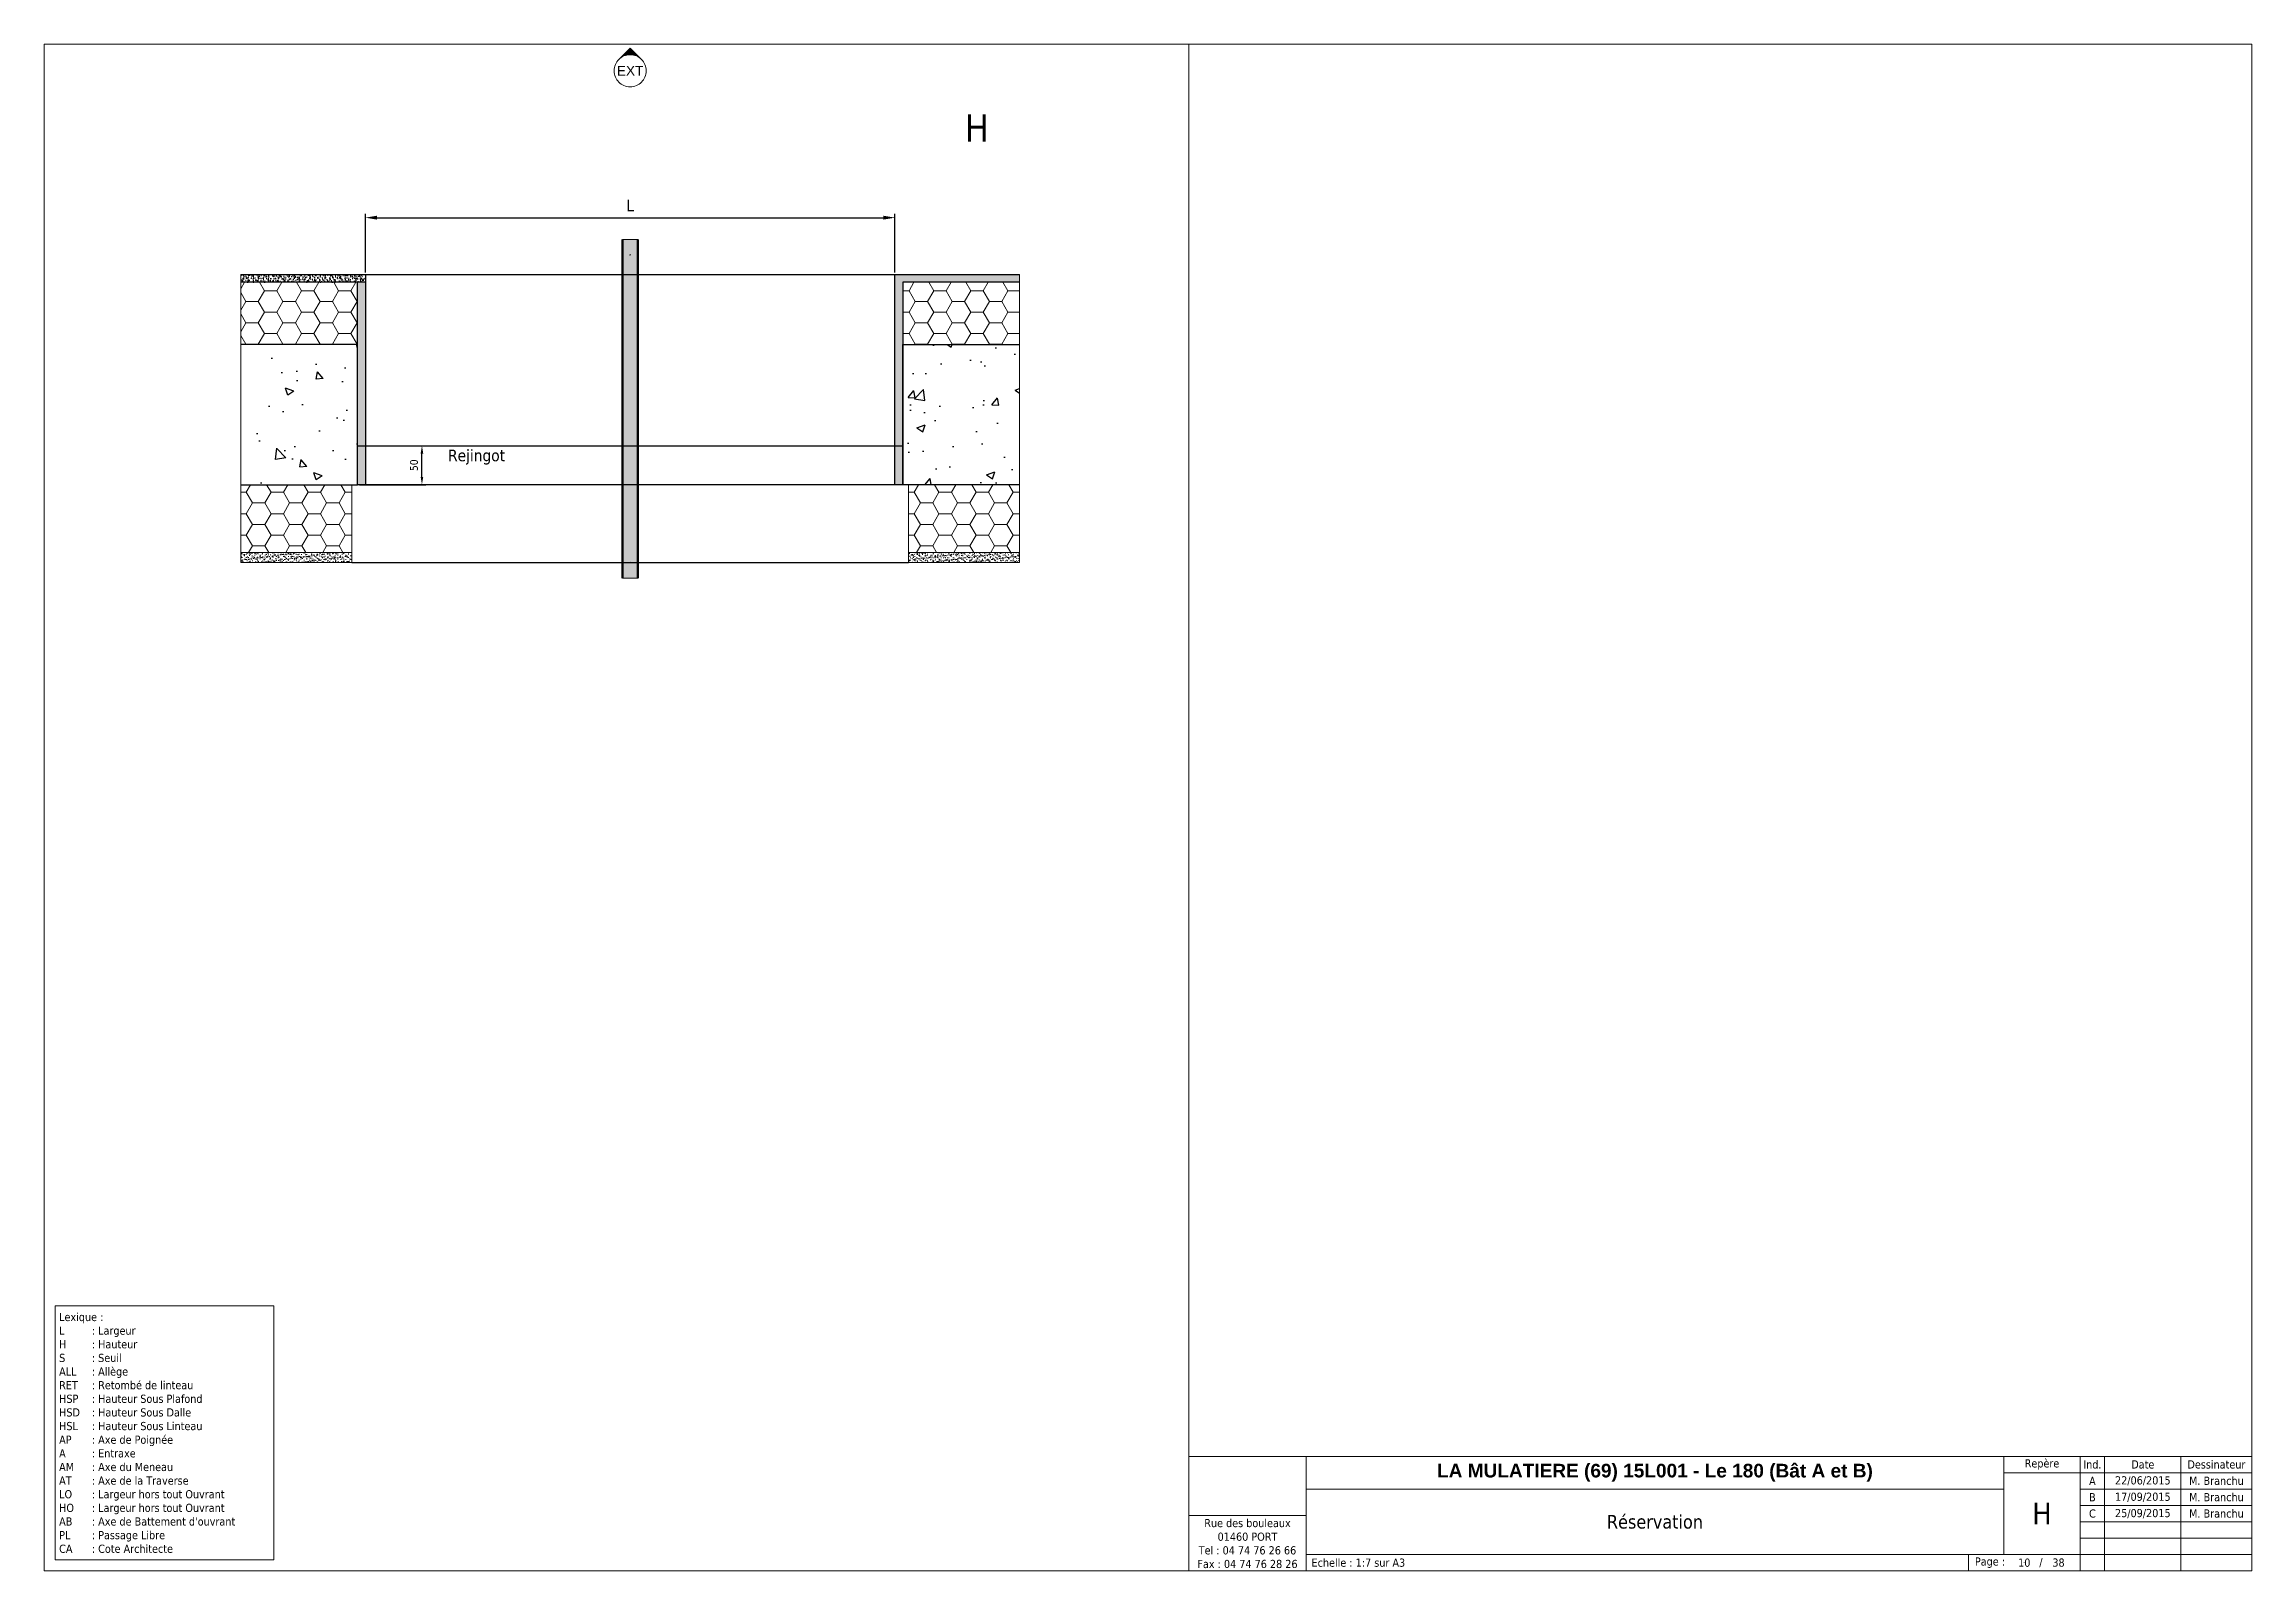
# Paper-space layout 'H' of a CAD drawing. Header units: millimetres. Extents: x -125 to 280, y 21 to 301.
# The model-space entities are those that its viewports show. They can reach past a viewport. Long polylines and large blocks are cut down to what shows.
import ezdxf
from ezdxf.enums import TextEntityAlignment as Align

# ---------------------------------------------------------------- set-up
doc = ezdxf.new("R2010")
doc.units = ezdxf.units.MM
doc.header["$PDMODE"] = 35
doc.header["$PDSIZE"] = 0.5
doc.linetypes.add('AXES', pattern=[50.800000000000004, 31.75, -6.35, 6.35, -6.35])
doc.linetypes.add('CACHE', pattern=[9.524999999999999, 6.35, -3.175])
doc.layers.get('0').update_dxf_attribs({"lineweight": 13})
doc.layers.get('Defpoints').update_dxf_attribs({"true_color": 0xc2a584})
for name, color, linetype, lineweight in [('0 - 1 (validé)', 3, 'Continuous', 13), ('1 - Axe', 1, 'AXES', 0), ('1 - BETON', 251, 'Continuous', 25), ('1 - Béton', 251, 'Continuous', 25), ('1 - Cartouche', 7, 'Continuous', 13), ('1 - Cotation', 32, 'Continuous', 13), ('1 - INTERROMPU', 253, 'CACHE', 13), ('1 - Isolant', 132, 'Continuous', 13), ('1 - Platre', 252, 'Continuous', 13), ('1 - Texte', 7, 'Continuous', 13), ('Texte', 7, 'Continuous', 13)]:
    doc.layers.add(name, color=color, linetype=linetype, lineweight=lineweight)
for name, color, linetype, lineweight, plot in [('0 - Invisible', 43, 'Continuous', 0, False), ('0 - Trame', 1, 'Continuous', 0, False), ('Intouchable', 252, 'Continuous', 13, False), ('Non visible', 163, 'Continuous', 25, False)]:
    doc.layers.add(name, color=color, linetype=linetype, lineweight=lineweight, plot=plot)
doc.layers.add('1 - Cache', color=7, linetype='Continuous', lineweight=0, true_color=0xffffff)
doc.styles.get("Standard").update_dxf_attribs({"font": 'ARIALUNI.TTF'})
doc.styles.add('Texte Poralu', font='tahomabd.ttf')
doc.dimstyles.new('100 - 1000', dxfattribs={"dimtxt": 15, "dimasz": 15, "dimexe": 5, "dimexo": 2.5, "dimgap": 8, "dimtad": 1, "dimdec": 1, "dimtxsty": 'Texte Poralu', "dimcen": 10, "dimazin": 0, "dimtfac": 1, "dimtdec": 1, "dimtmove": 0, "dimatfit": 3, "dimfxl": 1, "dimarcsym": 0})
doc.dimstyles.new('30 - 1000', dxfattribs={"dimtxt": 10, "dimasz": 10, "dimexe": 5, "dimexo": 2.5, "dimgap": 5, "dimtad": 1, "dimdec": 1, "dimtxsty": 'Texte Poralu', "dimcen": 5, "dimazin": 0, "dimtfac": 1, "dimtdec": 1, "dimtmove": 0, "dimatfit": 3, "dimfxl": 1, "dimarcsym": 0})
picture_1 = doc.add_image_def('image1.jpg', size_in_pixel=(1285, 649))

psp = doc.layouts.new('H')

msp = doc.modelspace()

# ---------------------------------------------------------------- texts
at = {"style": 'Texte Poralu'}
msp.add_attdef('10', text='', height=150, dxfattribs=at).set_placement((78475.0000000007, 1649.999999999302), align=Align.MIDDLE_CENTER)
at = {"layer": '1 - Texte', "insert": (74783.64020490275, 4193.009437021043), "char_height": 15, "attachment_point": 1, "style": 'Texte Poralu'}
msp.add_mtext_dynamic_manual_height_columns('Rejingot', width=98.00237297415151, gutter_width=300, heights=[0], dxfattribs=at)
at = {"layer": 'Intouchable', "char_height": 150, "style": 'Texte Poralu'}
for s, insert, attachment_point in [('Page : ', (77569.35862995381, 1650), 4), ('/', (78780.84284754959, 1650), 5)]:
    msp.add_mtext(s, dxfattribs=dict(at, insert=insert, attachment_point=attachment_point))

# ---------------------------------------------------------------- blocks, each defined once
blk = doc.blocks.new('*U37')
at = {"layer": '1 - Cartouche'}
blk.add_lwpolyline([(-405, 1.250555214937776e-12), (0, 1.250555214937776e-12), (0, 280.0000000000013), (-405, 280.0000000000013), (-405, 1.250555214937776e-12)], dxfattribs=at)
blk = doc.blocks.new('*U45')
at = {"layer": '0 - Invisible'}
blk.add_lwpolyline([(-20.06665547347202, -23.29079919409006), (20.06665547347224, -23.29079919409006), (20.06665547347224, 23.29079919408992), (-20.06665547347202, 23.29079919408992)], close=True, dxfattribs=at)
at = {"layer": 'Texte', "insert": (-19.31665547347202, -6.821210263296962e-14), "char_height": 1.5, "attachment_point": 4, "style": 'Texte Poralu'}
blk.add_mtext("\\pt1.125;Lexique :\\P\\pt6;L ^I: Largeur \\PH ^I: Hauteur\\PS ^I: Seuil\\PALL^I: Allège\\PRET^I: Retombé de linteau\\PHSP^I: Hauteur Sous Plafond\\PHSD^I: Hauteur Sous Dalle\\PHSL^I: Hauteur Sous Linteau\\PAP^I: Axe de Poignée\\PA^I: Entraxe\\PAM^I: Axe du Meneau\\PAT^I: Axe de la Traverse\\PLO^I: Largeur hors tout Ouvrant\\PHO^I: Largeur hors tout Ouvrant\\PAB^I: Axe de Battement d'ouvrant\\PPL^I: Passage Libre\\PCA^I: Cote Architecte", dxfattribs=at)
blk = doc.blocks.new('Cartouche - Total de page')
at = {"layer": '1 - Cartouche', "color": 0, "insert": (0, 0), "char_height": 5, "attachment_point": 5, "style": 'Texte Poralu'}
blk.add_mtext('38', dxfattribs=at)
blk = doc.blocks.new('Cartouche - Indice A')
at = {"insert": (0, 0), "char_height": 10, "attachment_point": 5, "style": 'Texte Poralu'}
blk.add_mtext('A', dxfattribs=at)
blk = doc.blocks.new('Cartouche - Indice B')
at = {"insert": (0, 0), "char_height": 10, "attachment_point": 5, "style": 'Texte Poralu'}
blk.add_mtext('B', dxfattribs=at)
blk = doc.blocks.new('Cartouche - Indice C')
at = {"insert": (0, 0), "char_height": 10, "attachment_point": 5, "style": 'Texte Poralu'}
blk.add_mtext('C', dxfattribs=at)
blk = doc.blocks.new("Cartouche - Nom d'affaire")
at = {"layer": '1 - Cartouche', "insert": (0, 0), "char_height": 5, "attachment_point": 5, "style": 'Texte Poralu'}
blk.add_mtext('{\\fArial|b1|i0|c0|p34;LA MULATIERE (69) 15L001 - Le 180 (Bât A et B)}', dxfattribs=at)
blk = doc.blocks.new('Cartouche - Indice A - Date')
at = {"insert": (0, 0), "char_height": 1.5, "attachment_point": 5, "style": 'Texte Poralu'}
blk.add_mtext('22/06/2015', dxfattribs=at)
blk = doc.blocks.new('Cartouche - Indice B - Date')
at = {"insert": (0, 0), "char_height": 1.5, "attachment_point": 5, "style": 'Texte Poralu'}
blk.add_mtext('17/09/2015', dxfattribs=at)
blk = doc.blocks.new('Cartouche - Indice C - Date')
at = {"insert": (0, 0), "char_height": 10, "attachment_point": 5, "style": 'Texte Poralu'}
blk.add_mtext('25/09/2015', dxfattribs=at)
blk = doc.blocks.new('Cartouche - Indice A - Projeteur')
at = {"insert": (0, 0), "char_height": 10, "attachment_point": 5, "style": 'Texte Poralu'}
blk.add_mtext('M. Branchu', dxfattribs=at)
blk = doc.blocks.new('Cartouche - Indice B - Projeteur')
at = {"insert": (0, 0), "char_height": 10, "attachment_point": 5, "style": 'Texte Poralu'}
blk.add_mtext('M. Branchu', dxfattribs=at)
blk = doc.blocks.new('Cartouche - Indice C - Projeteur')
at = {"insert": (0, 0), "char_height": 10, "attachment_point": 5, "style": 'Texte Poralu'}
blk.add_mtext('M. Branchu', dxfattribs=at)
blk = doc.blocks.new('*U35')
at = {"layer": '1 - Cartouche'}
for points in [[(-195, 4.913830070320489e-13), (-173.5000000000073, -6.784574607151377e-12), (-173.5000000000073, 20.99999999999321), (-195.0000000000073, 20.99999999999321)], [(-173.5000000000073, 15.00000000000049), (-45.49999999998181, 15.00000000000049), (-45.5, 21.00000000000049), (-173.5000000000073, 20.99999999999321)], [(-45.5, 18.00000000000049), (-31.5, 18.00000000000049), (-31.5, 21.00000000000049), (-45.5, 21.00000000000049)], [(-31.5, 18.00000000000049), (-27, 18.00000000000049), (-27, 21.00000000000049), (-31.5, 21.00000000000049)], [(-27, 18.00000000000049), (-13, 18.00000000000049), (-13, 21.00000000000049), (-27, 21.00000000000049)], [(-13, 18.00000000000049), (0, 18.00000000000049), (0, 21.00000000000049), (-13, 21.00000000000049)], [(-45.49999999998181, 3.000000000007767), (-31.5, 3.000000000000491), (-31.5, 18.00000000000049), (-45.5, 18.00000000000049)], [(-31.5, 15.00000000000049), (-27, 15.00000000000049), (-27, 18.00000000000049), (-31.5, 18.00000000000049)], [(-27, 15.00000000000049), (-13, 15.00000000000049), (-13, 18.00000000000049), (-27, 18.00000000000049)], [(-13, 15.00000000000049), (0, 15.00000000000049), (0, 18.00000000000049), (-13, 18.00000000000049)], [(-173.5000000000073, 2.999999999993215), (-45.49999999998181, 3.000000000007767), (-45.49999999999636, 15.00000000000049), (-173.5000000000073, 15.00000000000049)], [(-31.5, 12.00000000000049), (-27, 12.00000000000049), (-27, 15.00000000000049), (-31.5, 15.00000000000049)], [(-27, 12.00000000000049), (-13, 12.00000000000049), (-13, 15.00000000000049), (-27, 15.00000000000049)], [(-13, 12.00000000000049), (0, 12.00000000000049), (0, 15.00000000000049), (-13, 15.00000000000049)], [(-31.5, 9.000000000000492), (-27, 9.000000000000492), (-27, 12.00000000000049), (-31.5, 12.00000000000049)], [(-31.5, 6.000000000000491), (-27, 6.000000000000491), (-27, 9.000000000000492), (-31.5, 9.000000000000492)], [(-27, 9.000000000000492), (-13, 9.000000000000492), (-13, 12.00000000000049), (-27, 12.00000000000049)], [(-27, 6.000000000000491), (-13, 6.000000000000491), (-13, 9.000000000000492), (-27, 9.000000000000492)], [(-13, 9.000000000000492), (0, 9.000000000000492), (0, 12.00000000000049), (-13, 12.00000000000049)], [(-13, 6.000000000000491), (0, 6.000000000000491), (0, 9.000000000000492), (-13, 9.000000000000492)], [(-31.5, 3.000000000000491), (-27, 3.000000000000491), (-27, 6.000000000000491), (-31.5, 6.000000000000491)], [(-27, 3.000000000000491), (-13, 3.000000000000491), (-13, 6.000000000000491), (-27, 6.000000000000491)], [(-13, 3.000000000000491), (0, 3.000000000000491), (0, 6.000000000000491), (-13, 6.000000000000491)], [(-173.5000000000073, -6.784574607151377e-12), (-51.99999999998181, 7.767340621215474e-12), (-51.99999999998181, 3.000000000000491), (-173.5000000000073, 2.999999999993215)], [(-51.99999999998181, 7.767340621215474e-12), (-31.5, 4.913830070320489e-13), (-31.5, 3.000000000000491), (-51.99999999998181, 3.000000000007767)], [(-31.5, 4.913830070320489e-13), (-27, 4.913830070320489e-13), (-27, 3.000000000000491), (-31.5, 3.000000000000491)], [(-27, 4.913830070320489e-13), (-13, 4.913830070320489e-13), (-13, 3.000000000000491), (-27, 3.000000000000491)], [(-13, 4.913830070320489e-13), (0, 4.913830070320489e-13), (0, 3.000000000000491), (-13, 3.000000000000491)]]:
    blk.add_lwpolyline(points, close=True, dxfattribs=at)
for name, p, xscale, yscale, zscale in [("Cartouche - Nom d'affaire", (-109.5000000000036, 17.99999999999686), 0.5, 0.5, 0.5), ('Cartouche - Indice A', (-29.25, 16.5000000000005), 0.15, 0.15, 0.15), ('Cartouche - Indice A - Projeteur', (-6.499999999999999, 16.50000000000095), 0.15, 0.15, 0.15), ('Cartouche - Indice B', (-29.24999999999988, 13.50000000000061), 0.15, 0.15, 0.15), ('Cartouche - Indice B - Projeteur', (-6.500000000000283, 13.50000000000084), 0.15, 0.15, 0.15), ('Cartouche - Indice C', (-29.24999999999988, 10.5000000000005), 0.1499999999999986, 0.1499999999999986, 0.1499999999999986), ('Cartouche - Indice C - Date', (-20.00000000000023, 10.5000000000005), 0.1499999999999986, 0.1499999999999986, 0.1499999999999986), ('Cartouche - Indice C - Projeteur', (-6.500000000000114, 10.50000000000084), 0.1500000000000004, 0.1500000000000004, 0.1500000000000004), ('Cartouche - Total de page', (-35.47095366016552, 1.500000000000491), 0.3, 0.3, 0.3)]:
    blk.add_blockref(name, p, dxfattribs=dict(xscale=xscale, yscale=yscale, zscale=zscale))
for name, p in [('Cartouche - Indice A - Date', (-20.00000000000006, 16.50000000000061)), ('Cartouche - Indice B - Date', (-20.00000000000034, 13.5000000000005))]:
    blk.add_blockref(name, p)
at = {"layer": '1 - Cartouche', "char_height": 1.5, "style": 'Texte Poralu'}
for s, insert, attachment_point in [('Repère', (-38.5, 19.50000000000049), 5), ('Ind.', (-29.25, 19.50000000000049), 5), ('Date', (-20, 19.50000000000049), 5), ('Dessinateur', (-6.5, 19.50000000000049), 5), ('Rue des bouleaux\\P01460 PORT\\PTel : 04 74 76 26 66\\PFax : 04 74 76 28 26', (-184.2500000000109, 4.999999999993215), 5), ('Page : ', (-50.80641370046101, 1.500000000007881), 4), ('/', (-38.69157152450401, 1.500000000007654), 5)]:
    blk.add_mtext(s, dxfattribs=dict(at, insert=insert, attachment_point=attachment_point))
at = {"layer": '1 - Cartouche', "style": 'Texte Poralu'}
for tag, height, p in [('DESIGNATION', 2.5, (-109.4999999999945, 9.000000000000492)), ('REPERE', 2, (-38.5, 10.50000000000049)), ('NUM_PAGE', 1.5, (-41.91218938884248, 1.500000000007767))]:
    blk.add_attdef(tag, text='', height=height, dxfattribs=at).set_placement(p, align=Align.MIDDLE_CENTER)
blk.add_attdef('ECHELLE', text='', height=1.5, dxfattribs=at).set_placement((-172.5000000000073, 1.499999999993215), align=Align.MIDDLE_LEFT)
at = {"layer": '1 - Cache'}
image = blk.add_image(picture_1, insert=(-195.0000000000073, 10.14124513617999), size_in_units=(21.500000000000004, 10.858754863813232), dxfattribs=at)
blk = doc.blocks.new('Cadre Coupe_Elev')
blk.add_point((8000, 1500))
at = {"layer": '0 - Trame'}
for points in [[(500, 500), (9500, 500), (9500, 9500), (500, 9500)], [(500, 1500), (9500, 1500), (9500, 500), (500, 500)]]:
    blk.add_lwpolyline(points, close=True, dxfattribs=at)
at = {"layer": 'Defpoints'}
for p in [(5000, 5729.996620553562), (4999.999999999971, 3733.496620553549)]:
    blk.add_point(p, dxfattribs=at)
at = {"color": 7}
blk.add_attdef('REPERE_1', text='', height=300, dxfattribs=at).set_placement((1000, 9000), align=Align.MIDDLE_CENTER)
at = {"layer": '1 - Texte', "color": 7}
for tag, p in [('DEFINITION1', (5000, 1200)), ('DEFINITION2', (5000, 800))]:
    blk.add_attdef(tag, text='', height=250, dxfattribs=at).set_placement(p, align=Align.MIDDLE_CENTER)
at = {"layer": 'Non visible', "style": 'Texte Poralu'}
for p in [(5447.11721373623, 4905.799125232807), (5447.11721373623, 4605.799125232807)]:
    blk.add_attdef('REPERE_2', text='', height=35, dxfattribs=at).set_placement(p, align=Align.MIDDLE_LEFT)
blk = doc.blocks.new('*U533')
at = {"layer": '1 - Béton'}
h = blk.add_hatch(dxfattribs=at)
h.set_pattern_fill('ANSI31', color=256, scale=0.5, angle=135)
h.set_pattern_definition([(180, (199.9999999999554, -2.273736754431224e-12), (-3.33066907387547e-16, -1.5875), [])])
h.paths.add_polyline_path([(0, 60.00000000000001), (299.9999999999554, 59.99999999999545), (299.9999999999554, 69.99999999999545), (0, 70)])
h = blk.add_hatch(dxfattribs=at)
h.set_pattern_fill('ANSI37', color=256, scale=5)
h.set_pattern_definition([(45, (199.9999999999554, -2.273736754431224e-12), (-11.22532015133644, 11.22532015133644), []), (135, (199.9999999999554, -2.273736754431224e-12), (-11.22532015133644, -11.22532015133644), [])])
h.paths.add_polyline_path([(0, 0), (299.9999999999554, -6.821210263295947e-12), (299.9999999999554, 59.99999999999545), (0, 60)])
h.paths.add_polyline_path([(125.9083277367138, 20.81766286097819), (173.9506380120663, 20.81766286097819), (173.9506380120663, 42.41940899932608), (125.9083277367138, 42.41940899932608)], flags=24)
at = {"layer": '0 - Invisible'}
for points in [[(0, 60.00000000000001), (299.9999999999554, 59.99999999999545), (299.9999999999554, 69.99999999999545), (0, 70), (0, 60.00000000000001)], [(0, 0), (299.9999999999554, -6.821210263295947e-12), (299.9999999999554, 59.99999999999545), (0, 60), (0, 0)]]:
    blk.add_lwpolyline(points, dxfattribs=at)
at = {"layer": '1 - Béton'}
for points in [[(299.9999999999554, 69.99999999999545), (0, 70), (0, 60.00000000000001), (299.9999999999554, 59.99999999999545)], [(299.9999999999554, 59.99999999999545), (0, 60.00000000000001), (0, 0), (299.9999999999554, -6.821210263295947e-12)]]:
    blk.add_lwpolyline(points, dxfattribs=at)
at = {"layer": 'Texte', "insert": (149.9999999999777, 29.99999999999767), "char_height": 10, "attachment_point": 5, "style": 'Texte Poralu'}
blk.add_mtext_dynamic_manual_height_columns('Chape', width=29.38230259003263, gutter_width=50, heights=[0], dxfattribs=at)
blk = doc.blocks.new('*U536')
at = {"layer": '1 - Isolant'}
h = blk.add_hatch(dxfattribs=at)
h.set_pattern_fill('HONEY', color=256, scale=5)
h.set_pattern_definition([(0, (-58597.14088961112, -19597.49265059402), (23.8125, 13.748153225), [15.875, -31.75]), (120, (-58597.14088961112, -19597.49265059402), (-23.81249994797095, 13.74815331511695), [15.87499999999996, -31.74999999999991]), (59.99999999999999, (-58597.14088961112, -19597.49265059402), (5.202904551637744e-08, 27.49630654011694), [-31.75, 15.875])])
h.paths.add_polyline_path([(3.142641432926724e-11, -360.0000000006967), (87.00000000081997, -360.0000000006967), (87.00000000080308, 0), (0, 0)])
at = {"layer": '1 - Platre'}
h = blk.add_hatch(dxfattribs=at)
h.set_pattern_fill('AR-SAND', color=256, scale=0.1)
h.set_pattern_definition([(37.50000000000001, (-58597.14088961112, -19597.49265059402), (-0.1600031295984046, 4.894132373293424), [0, -3.860800000000001, 0, -4.318000000000001, 0, -4.1275]), (7.499999999999999, (-58597.14088961112, -19597.49265059402), (4.495232831380027, 7.168251005683543), [0, -2.0828, 0, -3.4798, 0, -1.3335]), (327.5, (-58600.26508961112, -19597.49265059402), (7.90992370241458, 0.01437184678545691), [0, -1.27, 0, -4.572, 0, -5.969]), (317.5, (-58600.26508961112, -19597.49265059402), (7.635564524722972, 2.229293232572162), [0, -0.635, 0, -2.9972, 0, -3.429])])
h.paths.add_polyline_path([(100.0000000008272, -360.0000000006967), (100.0000000008031, 0), (87.00000000080308, 0), (87.00000000081997, -360.0000000006967)])
at = {"layer": '0 - Invisible'}
for points in [[(3.142641432926724e-11, -360.0000000006967), (87.00000000081997, -360.0000000006967)], [(87.00000000081997, -360.0000000006967), (100.0000000008272, -360.0000000006967)]]:
    blk.add_lwpolyline(points, dxfattribs=at)
at = {"layer": '1 - Isolant'}
blk.add_lwpolyline([(87.00000000081997, -360.0000000006967), (87.00000000080308, 0), (0, 0), (3.142641432926724e-11, -360.0000000006967)], dxfattribs=at)
at = {"layer": '1 - Platre'}
blk.add_lwpolyline([(100.0000000008272, -360.0000000006967), (100.0000000008031, 0), (87.00000000080308, 0), (87.00000000081997, -360.0000000006967)], dxfattribs=at)
blk = doc.blocks.new('*U199')
blk.add_hatch(color=256).paths.add_polyline_path([(25, 0), (55, 25), (-5, 25)])
blk.add_line((0, 0), (50, 0))
blk.add_lwpolyline([(25, 0), (55, 25), (-5, 25), (25, 0)])
at = {"style": 'Texte Poralu'}
blk.add_attdef('HAUTEUR', text='', height=10, dxfattribs=at).set_placement((25, 34.99999999999997), align=Align.MIDDLE_CENTER)
blk = doc.blocks.new('*U200')
blk.add_hatch(color=256).paths.add_polyline_path([(0, 0), (29.99999999999999, 12.5), (-30.00000000000001, 12.5)])
blk.add_lwpolyline([(0, 0), (29.99999999999999, 12.5), (-30.00000000000001, 12.5), (0, 0)])
at = {"layer": 'Texte', "insert": (-7.105427357601002e-15, 17.5), "char_height": 10, "attachment_point": 8, "style": 'Texte Poralu'}
blk.add_mtext('Sol Fini', dxfattribs=at)
blk = doc.blocks.new('*D1416')
at = {"color": 0, "lineweight": -2, "transparency": 16777216}
for p, q in [((75420, 5093.732209339345), (75461.82849287566, 5093.732209339345)), ((75456.82849287566, 5033.732209339347), (75456.82849287566, 5083.732209339345)), ((75419.99999999924, 5023.732209339347), (75461.82849287566, 5023.732209339347))]:
    blk.add_line(p, q, dxfattribs=at)
at = {"color": 0, "transparency": 16777216}
for points in [[(75455.16182620899, 5083.732209339345), (75458.49515954233, 5083.732209339345), (75456.82849287566, 5093.732209339345)], [(75455.16182620899, 5033.732209339347), (75458.49515954233, 5033.732209339347), (75456.82849287566, 5023.732209339347)]]:
    blk.add_solid(points, dxfattribs=at)
at = {"layer": 'Defpoints', "color": 0, "transparency": 16777216}
for p in [(75417.5, 5093.732209339345), (75456.82849287566, 5093.732209339345), (75417.49999999924, 5023.732209339347)]:
    blk.add_point(p, dxfattribs=at)
at = {"color": 0, "transparency": 16777216, "insert": (75439.18757055643, 5058.732209339358), "char_height": 10, "attachment_point": 5, "rotation": 90, "style": 'Texte Poralu'}
blk.add_mtext('70 \\P{\\H0.6x;(Réserve Sol)}', dxfattribs=at)
blk = doc.blocks.new('*U791')
at = {"layer": '1 - Isolant'}
h = blk.add_hatch(dxfattribs=at)
h.set_pattern_fill('HONEY', color=256, scale=5)
h.set_pattern_definition([(0, (-58597.14088961168, -19597.49265059336), (23.8125, 13.748153225), [15.875, -31.75]), (120, (-58597.14088961168, -19597.49265059336), (-23.81249994797095, 13.74815331511695), [15.87499999999993, -31.74999999999986]), (59.99999999999999, (-58597.14088961168, -19597.49265059336), (5.202904551637744e-08, 27.49630654011694), [-31.75, 15.875])])
h.paths.add_polyline_path([(2.725282261406431e-10, -500.0000000000317), (87.00000000025797, -500.0000000000317), (86.99999999999818, -190), (-1.818989403545856e-12, -190)])
at = {"layer": '1 - Platre'}
h = blk.add_hatch(dxfattribs=at)
h.set_pattern_fill('AR-SAND', color=256, scale=0.1)
h.set_pattern_definition([(37.50000000000001, (-58597.14088961168, -19597.49265059336), (-0.1600031295984046, 4.894132373293424), [0, -3.860800000000001, 0, -4.318000000000001, 0, -4.1275]), (7.499999999999999, (-58597.14088961168, -19597.49265059336), (4.495232831380027, 7.168251005683543), [0, -2.0828, 0, -3.4798, 0, -1.3335]), (327.5, (-58600.26508961168, -19597.49265059336), (7.90992370241458, 0.01437184678545691), [0, -1.27, 0, -4.572, 0, -5.969]), (317.5, (-58600.26508961168, -19597.49265059336), (7.635564524722972, 2.229293232572162), [0, -0.635, 0, -2.9972, 0, -3.429])])
h.paths.add_polyline_path([(100.0000000002652, -500.0000000000317), (99.99999999999818, -190), (86.99999999999818, -190), (87.00000000025797, -500.0000000000317)])
at = {"layer": '0 - Invisible'}
for points in [[(2.725282261406431e-10, -500.0000000000317), (87.00000000025797, -500.0000000000317)], [(87.00000000025797, -500.0000000000317), (100.0000000002652, -500.0000000000317)]]:
    blk.add_lwpolyline(points, dxfattribs=at)
at = {"layer": '1 - Isolant'}
blk.add_lwpolyline([(87.00000000025797, -500.0000000000317), (86.99999999999818, -190), (-1.818989403545856e-12, -190), (2.725282261406431e-10, -500.0000000000317)], dxfattribs=at)
at = {"layer": '1 - Platre'}
blk.add_lwpolyline([(100.0000000002652, -500.0000000000317), (99.99999999999818, -190), (86.99999999999818, -190), (87.00000000025797, -500.0000000000317)], dxfattribs=at)
blk = doc.blocks.new('*U789')
at = {"layer": '1 - Isolant'}
h = blk.add_hatch(dxfattribs=at)
h.set_pattern_fill('HONEY', color=256, scale=5, style=0)
h.set_pattern_definition([(0, (-80.00000000000001, 429.9999999999841), (23.8125, 13.748153225), [15.875, -31.75]), (120, (-80.00000000000001, 429.9999999999841), (-23.81249994797095, 13.74815331511695), [15.87499999999994, -31.74999999999989]), (59.99999999999999, (-80.00000000000001, 429.9999999999841), (5.202904551637744e-08, 27.49630654011694), [-31.75, 15.875])])
h.paths.add_polyline_path([(-79.99999999999999, 589.999999999985), (3.612588743775921e-14, 589.999999999985), (1.77635683940025e-15, -9.094947017729282e-13), (-80.00000000000003, -9.094947017729282e-13)])
at = {"layer": '0 - Invisible'}
blk.add_lwpolyline([(-79.99999999999999, 589.999999999985), (3.612588743775921e-14, 589.999999999985)], dxfattribs=at)
at = {"layer": '1 - Isolant'}
blk.add_lwpolyline([(3.612588743775921e-14, 589.999999999985), (0, 0), (0, 0), (1.77635683940025e-15, -9.094947017729282e-13), (-80.00000000000003, -9.094947017729282e-13), (-79.99999999999999, 589.999999999985)], dxfattribs=at)
blk = doc.blocks.new('*D1417')
at = {"layer": '1 - Cotation', "color": 0, "lineweight": -2, "transparency": 16777216}
for p, q in [((75020.00000000013, 5994.331641223191), (75367.49999999991, 5994.331641223191)), ((75362.49999999991, 5979.331641223191), (75362.49999999991, 5398.732209340043)), ((75120.00000000003, 5383.732209340043), (75367.49999999991, 5383.732209340043))]:
    blk.add_line(p, q, dxfattribs=at)
at = {"layer": '1 - Cotation', "color": 0, "transparency": 16777216}
for points in [[(75359.99999999991, 5979.331641223191), (75364.99999999991, 5979.331641223191), (75362.49999999991, 5994.331641223191)], [(75359.99999999991, 5398.732209340043), (75364.99999999991, 5398.732209340043), (75362.49999999991, 5383.732209340043)]]:
    blk.add_solid(points, dxfattribs=at)
at = {"layer": 'Defpoints', "color": 0, "transparency": 16777216}
for p in [(75017.50000000013, 5994.331641223191), (75117.50000000003, 5383.732209340043), (75362.49999999991, 5383.732209340043)]:
    blk.add_point(p, dxfattribs=at)
at = {"layer": '1 - Cotation', "color": 0, "transparency": 16777216, "insert": (75346.99999999991, 5689.031925281629), "char_height": 15, "attachment_point": 5, "rotation": 90, "style": 'Texte Poralu'}
blk.add_mtext('H', dxfattribs=at)
blk = doc.blocks.new('*D1418')
at = {"layer": '1 - Cotation', "color": 0, "lineweight": -2, "transparency": 16777216}
for p, q in [((75415.00000000017, 6494.331641222818), (75398.16722359715, 6494.331641222818)), ((75403.16722359715, 6479.331641222818), (75403.16722359715, 5108.73220933936)), ((75415, 5093.73220933936), (75398.16722359715, 5093.73220933936))]:
    blk.add_line(p, q, dxfattribs=at)
at = {"layer": '1 - Cotation', "color": 0, "transparency": 16777216}
for points in [[(75400.66722359715, 6479.331641222818), (75405.66722359715, 6479.331641222818), (75403.16722359715, 6494.331641222818)], [(75400.66722359715, 5108.73220933936), (75405.66722359715, 5108.73220933936), (75403.16722359715, 5093.73220933936)]]:
    blk.add_solid(points, dxfattribs=at)
at = {"layer": 'Defpoints', "color": 0, "transparency": 16777216}
for p in [(75417.50000000017, 6494.331641222818), (75403.16722359715, 5093.73220933936), (75417.5, 5093.73220933936)]:
    blk.add_point(p, dxfattribs=at)
at = {"layer": '1 - Cotation', "color": 0, "transparency": 16777216, "insert": (75387.39522896988, 5794.0319252811), "char_height": 15, "attachment_point": 5, "rotation": 90, "style": 'Texte Poralu'}
blk.add_mtext('HSP', dxfattribs=at)
blk = doc.blocks.new('*U784')
at = {"layer": '1 - BETON'}
h = blk.add_hatch(dxfattribs=at)
h.set_pattern_fill('CONCRETE', color=256, scale=15, style=0, pattern_type=2)
h.set_pattern_definition([(49.99999999999999, (119.9999999999999, 189.999999999985), (107.589027390113, -9.412820247389266), [11.25, -123.75]), (355, (119.9999999999999, 189.999999999985), (-20.81270004195, 112.8288200550018), [9, -99]), (100.4514, (128.965752, 189.215598999985), (86.77640725710323, 103.415931309143), [9.5610285, -105.1713168]), (46.18420000000002, (119.9999999999999, 219.999999999985), (160.0861572938467, -24.82785214935271), [16.87499999999983, -185.6249999999987]), (96.6356, (133.34051175, 217.931003949985), (140.1994058323055, 146.1176806350663), [14.3415432, -157.75695]), (351.1842, (119.9999999999999, 219.999999999985), (140.1992917700441, 146.1177901387987), [13.5, -148.5]), (21, (134.9999999999999, 212.499999999985), (89.53605781776925, -60.39283359980082), [11.25, -123.75]), (326.0000000000001, (134.9999999999999, 212.499999999985), (36.49729978823726, 108.772506757028), [9, -99]), (71.4514, (142.46133495, 207.467259099985), (126.0333942872235, 48.37957450649286), [9.5610285, -105.1713168]), (37.50000000000001, (119.9999999999999, 189.999999999985), (1.8239782975936, 49.93407807469672), [0, -97.8, 0, -100.5, 0, -99.375]), (7.499999999999999, (119.9999999999999, 189.999999999985), (39.46043061632229, 59.16175678235403), [0, -57.3, 0, -95.55, 0, -37.875]), (327.5, (86.54999999999995, 189.999999999985), (80.07336542586135, -3.383230760156963), [0, -37.5, 0, -117, 0, -155.25]), (317.5, (71.54999999999997, 189.999999999985), (87.47792540135794, 15.01574734984766), [0, -48.75, 0, -77.69999999999999, 0, -110.25])])
h.paths.add_polyline_path([(400, 489.999999999985), (300, 589.999999999985), (-180, 589.999999999985), (-180, 0), (0, 0), (0, 489.999999999985)])
at = {"layer": '0 - Invisible'}
blk.add_lwpolyline([(400, 489.999999999985), (300, 589.999999999985), (-180, 589.999999999985)], dxfattribs=at)
at = {"layer": '1 - BETON'}
blk.add_lwpolyline([(400, 489.999999999985), (0, 489.999999999985), (0, 0), (-180, 0), (-180, 589.999999999985)], dxfattribs=at)
blk = doc.blocks.new('*U198')
h = blk.add_hatch(color=256)
edge = h.paths.add_edge_path()
edge.add_line((-29.16815472393788, 0), (-14.58407736197061, -14.58407736196894))
edge.add_arc((1.326938559031987e-11, 1.103117597267556e-11), 20.62500000001327, 180.0000000000306, 224.9999999999923, ccw=False)
edge.add_arc((8.125056183416746e-12, -8.900435943814955e-12), 20.62500000000813, 135.0000000000017, 179.9999999999753, ccw=False)
edge.add_line((-14.58407736197061, 14.58407736196894), (-29.16815472393788, 0))
for p, q in [((-14.58407736197061, 14.58407736196894), (-29.16815472393787, 0.001705469134321902)), ((-29.16815472393787, 0.001705469134321902), (-14.58407736196841, -14.58407736197114))]:
    blk.add_line(p, q)
blk.add_circle((0, 0), 20.625)
at = {"insert": (0, 0), "char_height": 12.5, "attachment_point": 5}
blk.add_mtext('EXT', dxfattribs=at)
blk = doc.blocks.new('*D1419')
at = {"layer": '1 - Cotation', "color": 0, "lineweight": -2, "transparency": 16777216}
for p, q in [((75415.00000000013, 6494.331641223174), (75357.49999999993, 6494.331641223174)), ((75362.49999999993, 6479.331641223174), (75362.49999999993, 6009.331641223191)), ((75020.00000000013, 5994.331641223191), (75367.49999999993, 5994.331641223191))]:
    blk.add_line(p, q, dxfattribs=at)
at = {"layer": '1 - Cotation', "color": 0, "transparency": 16777216}
for points in [[(75359.99999999993, 6479.331641223174), (75364.99999999993, 6479.331641223174), (75362.49999999993, 6494.331641223174)], [(75359.99999999993, 6009.331641223191), (75364.99999999993, 6009.331641223191), (75362.49999999993, 5994.331641223191)]]:
    blk.add_solid(points, dxfattribs=at)
at = {"layer": 'Defpoints', "color": 0, "transparency": 16777216}
for p in [(75417.50000000013, 6494.331641223174), (75017.50000000013, 5994.331641223191), (75362.49999999993, 5994.331641223191)]:
    blk.add_point(p, dxfattribs=at)
at = {"layer": '1 - Cotation', "color": 0, "transparency": 16777216, "insert": (75346.99999999993, 6244.331641223194), "char_height": 15, "attachment_point": 5, "rotation": 90, "style": 'Texte Poralu'}
blk.add_mtext('RET', dxfattribs=at)
blk = doc.blocks.new('*U537')
at = {"layer": '1 - Isolant'}
h = blk.add_hatch(dxfattribs=at)
h.set_pattern_fill('HONEY', color=256, scale=5, style=0)
h.set_pattern_definition([(0, (19.99999999999998, -215.0000000007813), (23.8125, 13.748153225), [15.875, -31.75]), (120, (19.99999999999998, -215.0000000007813), (-23.81249994797095, 13.74815331511695), [15.87499999999992, -31.74999999999983]), (59.99999999999999, (19.99999999999998, -215.0000000007813), (5.202904551637744e-08, 27.49630654011694), [-31.75, 15.875])])
h.paths.add_polyline_path([(-7.660165728681047e-14, -417.0000000007813), (0, 0), (-79.99999999999994, -7.999999999999996), (-79.99999999999999, -417.0000000007813)])
at = {"layer": '0 - Invisible'}
blk.add_lwpolyline([(-79.99999999999999, -417.0000000007813), (-7.660165728681047e-14, -417.0000000007813)], dxfattribs=at)
at = {"layer": '1 - Isolant'}
blk.add_lwpolyline([(-7.660165728681047e-14, -417.0000000007813), (0, 0), (-79.99999999999994, -7.999999999999996), (-79.99999999999999, -417.0000000007813)], dxfattribs=at)
blk = doc.blocks.new('*D1429')
at = {"layer": '1 - Cotation', "color": 0, "lineweight": -2, "transparency": 16777216}
for p, q in [((74967.49999999924, 5386.232209340043), (74967.49999999924, 5427.270608075254)), ((75007.49999999924, 5422.270608075254), (74977.49999999924, 5422.270608075254)), ((75017.49999999924, 5386.232209340043), (75017.49999999924, 5427.270608075254))]:
    blk.add_line(p, q, dxfattribs=at)
at = {"layer": '1 - Cotation', "color": 0, "transparency": 16777216}
for points in [[(74977.49999999924, 5423.937274741921), (74977.49999999924, 5420.603941408587), (74967.49999999924, 5422.270608075254)], [(75007.49999999924, 5423.937274741921), (75007.49999999924, 5420.603941408587), (75017.49999999924, 5422.270608075254)]]:
    blk.add_solid(points, dxfattribs=at)
at = {"layer": 'Defpoints', "color": 0, "transparency": 16777216}
for p in [(74967.49999999924, 5422.270608075254), (74967.49999999924, 5383.732209340043), (75017.49999999924, 5383.732209340043)]:
    blk.add_point(p, dxfattribs=at)
at = {"layer": '1 - Cotation', "color": 0, "transparency": 16777216, "insert": (74992.49999999924, 5432.475443535294), "char_height": 10, "attachment_point": 5, "style": 'Texte Poralu'}
blk.add_mtext('50', dxfattribs=at)
blk = doc.blocks.new('*D1430')
at = {"layer": '1 - Cotation', "color": 0, "lineweight": -2, "transparency": 16777216}
for p, q in [((74988.51250774141, 5393.732209340043), (74988.51250774141, 5403.732209340043)), ((74969.99999999924, 5383.732209340043), (74993.51250774141, 5383.732209340043)), ((74988.51250774141, 5383.732209340043), (74988.51250774141, 5353.732209340043)), ((74969.99999999924, 5353.732209340043), (74993.51250774141, 5353.732209340043)), ((74988.51250774141, 5343.732209340043), (74988.51250774141, 5333.732209340043))]:
    blk.add_line(p, q, dxfattribs=at)
at = {"layer": '1 - Cotation', "color": 0, "transparency": 16777216}
for points in [[(74986.84584107474, 5393.732209340043), (74990.17917440808, 5393.732209340043), (74988.51250774141, 5383.732209340043)], [(74986.84584107474, 5343.732209340043), (74990.17917440808, 5343.732209340043), (74988.51250774141, 5353.732209340043)]]:
    blk.add_solid(points, dxfattribs=at)
at = {"layer": 'Defpoints', "color": 0, "transparency": 16777216}
for p in [(74967.49999999924, 5383.732209340043), (74967.49999999924, 5353.732209340043), (74988.51250774141, 5353.732209340043)]:
    blk.add_point(p, dxfattribs=at)
at = {"layer": '1 - Cotation', "color": 0, "transparency": 16777216, "insert": (74978.30431432302, 5368.732209340055), "char_height": 10, "attachment_point": 5, "rotation": 90, "style": 'Texte Poralu'}
blk.add_mtext('30', dxfattribs=at)
blk = doc.blocks.new('*D1420')
at = {"layer": '1 - Cotation', "color": 0, "lineweight": -2, "transparency": 16777216}
for p, q in [((75120.00000000003, 5383.732209340043), (75367.49999999991, 5383.732209340043)), ((75362.49999999991, 5108.73220933936), (75362.49999999991, 5368.732209340043)), ((75415, 5093.73220933936), (75357.49999999991, 5093.73220933936))]:
    blk.add_line(p, q, dxfattribs=at)
at = {"layer": '1 - Cotation', "color": 0, "transparency": 16777216}
for points in [[(75359.99999999991, 5368.732209340043), (75364.99999999991, 5368.732209340043), (75362.49999999991, 5383.732209340043)], [(75359.99999999991, 5108.73220933936), (75364.99999999991, 5108.73220933936), (75362.49999999991, 5093.73220933936)]]:
    blk.add_solid(points, dxfattribs=at)
at = {"layer": 'Defpoints', "color": 0, "transparency": 16777216}
for p in [(75117.50000000003, 5383.732209340043), (75362.49999999991, 5383.732209340043), (75417.5, 5093.73220933936)]:
    blk.add_point(p, dxfattribs=at)
at = {"layer": '1 - Cotation', "color": 0, "transparency": 16777216, "insert": (75346.99999999991, 5238.732209339713), "char_height": 15, "attachment_point": 5, "rotation": 90, "style": 'Texte Poralu'}
blk.add_mtext('ALL', dxfattribs=at)
blk = doc.blocks.new('*U790')
at = {"layer": '1 - BETON'}
h = blk.add_hatch(dxfattribs=at)
h.set_pattern_fill('AR-SAND', color=256, scale=0.1)
h.set_pattern_definition([(37.50000000000001, (-389.9999999999857, -60.00000000000011), (-0.1600031295984046, 4.894132373293424), [0, -3.860800000000001, 0, -4.318000000000001, 0, -4.1275]), (7.499999999999999, (-389.9999999999857, -60.00000000000011), (4.495232831380027, 7.168251005683543), [0, -2.0828, 0, -3.4798, 0, -1.3335]), (327.5, (-393.1241999999858, -60.00000000000011), (7.90992370241458, 0.01437184678545762), [0, -1.27, 0, -4.572, 0, -5.969]), (317.5, (-393.1241999999858, -60.00000000000011), (7.635564524722972, 2.229293232572163), [0, -0.635, 0, -2.9972, 0, -3.429])])
h.paths.add_polyline_path([(-589.9999999999861, 10), (-589.9999999999861, 0), (0, 0), (3.943512183468556e-13, -260.0000000000001), (10.00000000000039, -260.0000000000001), (10, 10)])
at = {"layer": '0 - Invisible'}
blk.add_lwpolyline([(-589.9999999999861, 10), (-589.9999999999861, 0)], dxfattribs=at)
at = {"layer": '1 - BETON'}
blk.add_lwpolyline([(-589.9999999999861, 0), (0, 0), (3.943512183468556e-13, -260.0000000000001), (10.00000000000039, -260.0000000000001), (10, 10), (-589.9999999999861, 10)], dxfattribs=at)
blk = doc.blocks.new('*U703')
at = {"layer": '1 - BETON'}
h = blk.add_hatch(dxfattribs=at)
h.set_pattern_fill('AR-SAND', color=256, scale=0.1)
h.set_pattern_definition([(37.50000000000001, (6.208367153703875e-13, -210.0000000007813), (-0.1600031295984046, 4.894132373293424), [0, -3.860800000000001, 0, -4.318000000000001, 0, -4.1275]), (7.499999999999999, (6.208367153703875e-13, -210.0000000007813), (4.495232831380027, 7.168251005683543), [0, -2.0828, 0, -3.4798, 0, -1.3335]), (327.5, (-3.124199999999379, -210.0000000007813), (7.90992370241458, 0.01437184678545762), [0, -1.27, 0, -4.572, 0, -5.969]), (317.5, (-3.124199999999379, -210.0000000007813), (7.635564524722972, 2.229293232572163), [0, -0.635, 0, -2.9972, 0, -3.429])])
h.paths.add_polyline_path([(10.00000000000058, -409.0000000007813), (10, -1), (0, 0), (5.840973113959669e-13, -409.0000000007813)])
at = {"layer": '0 - Invisible'}
blk.add_line((5.840973113959669e-13, -409.0000000007813), (10.00000000000058, -409.0000000007813), dxfattribs=at)
at = {"layer": '1 - BETON'}
blk.add_lwpolyline([(10.00000000000058, -409.0000000007813), (10, -1), (0, 0), (5.840973113959669e-13, -409.0000000007813)], dxfattribs=at)
blk = doc.blocks.new('*U225')
at = {"layer": '1 - Cache'}
blk.add_hatch(color=256, dxfattribs=at).paths.add_polyline_path([(-20, -10), (400.0000000000182, -10), (400.0000000000182, 10), (-20, 10)])
at = {"layer": '0 - Invisible'}
blk.add_lwpolyline([(-20, -10), (400.0000000000182, -10), (400.0000000000182, 10), (-20, 10)], close=True, dxfattribs=at)
for p in [(0, 0), (380.0000000000182, 0)]:
    blk.add_point(p, dxfattribs=at)
at = {"layer": '1 - Axe', "lineweight": 50}
for p, q in [((-20, 10), (400.0000000000182, 10)), ((-20, -10), (400.0000000000182, -10))]:
    blk.add_line(p, q, dxfattribs=at)
blk = doc.blocks.new('*U441')
at = {"layer": '1 - Isolant'}
h = blk.add_hatch(dxfattribs=at)
h.set_pattern_fill('HONEY', color=256, scale=5, style=0)
h.set_pattern_definition([(0, (110.0000906813123, 79.99999999999812), (23.8125, 13.748153225), [15.875, -31.75]), (120, (110.0000906813123, 79.99999999999812), (-23.81249994797095, 13.74815331511695), [15.87499999999995, -31.7499999999999]), (59.99999999999999, (110.0000906813123, 79.99999999999812), (5.202904551637744e-08, 27.49630654011694), [-31.75, 15.875])])
h.paths.add_polyline_path([(-149.9999933903616, 0), (0, -9.094947017729282e-13), (-8.952838470577262e-13, 79.99999999999818), (-149.9999933903625, 79.99999999999906)])
at = {"layer": '0 - Invisible'}
blk.add_lwpolyline([(-149.9999933903625, 79.99999999999906), (-149.9999933903616, 0)], dxfattribs=at)
at = {"layer": '1 - Isolant'}
blk.add_lwpolyline([(-149.9999933903616, 0), (0, 0), (0, 0), (0, -9.094947017729282e-13), (-8.952838470577262e-13, 79.99999999999818), (-149.9999933903625, 79.99999999999906)], dxfattribs=at)
blk = doc.blocks.new('*U436')
at = {"layer": '1 - Isolant'}
h = blk.add_hatch(dxfattribs=at)
h.set_pattern_fill('HONEY', color=256, scale=5)
h.set_pattern_definition([(0, (237.499815932928, -1.4210854715202e-14), (23.8125, 13.748153225), [15.875, -31.75]), (120, (237.499815932928, -1.4210854715202e-14), (-23.81249994797095, 13.74815331511695), [15.87499999999996, -31.74999999999992]), (59.99999999999999, (237.499815932928, -1.4210854715202e-14), (5.202904551637744e-08, 27.49630654011694), [-31.75, 15.875])])
h.paths.add_polyline_path([(-149.9999999999709, -87.00000000000001), (-149.9999999999709, 0), (-7.500147691644084, 0), (-7.500147691644084, -87.00000000000001)])
at = {"layer": '1 - Platre'}
h = blk.add_hatch(dxfattribs=at)
h.set_pattern_fill('AR-SAND', color=256, scale=0.1)
h.set_pattern_definition([(37.50000000000001, (237.499815932928, -1.4210854715202e-14), (-0.1600031295984046, 4.894132373293424), [0, -3.860800000000001, 0, -4.318000000000001, 0, -4.1275]), (7.499999999999999, (237.499815932928, -1.4210854715202e-14), (4.495232831380027, 7.168251005683543), [0, -2.0828, 0, -3.4798, 0, -1.3335]), (327.5, (234.375615932928, -1.4210854715202e-14), (7.90992370241458, 0.01437184678545691), [0, -1.27, 0, -4.572, 0, -5.969]), (317.5, (234.375615932928, -1.4210854715202e-14), (7.635564524722972, 2.229293232572162), [0, -0.635, 0, -2.9972, 0, -3.429])])
h.paths.add_polyline_path([(-149.9999999999709, -100), (-149.9999999999709, -87.00000000000001), (-7.500147691644084, -87.00000000000001), (-7.500147691644084, -100)])
at = {"layer": '0 - Invisible'}
for points in [[(-149.9999999999709, -87.00000000000001), (-149.9999999999709, 0)], [(-149.9999999999709, -100), (-149.9999999999709, -87.00000000000001)]]:
    blk.add_lwpolyline(points, dxfattribs=at)
at = {"layer": '1 - Isolant'}
blk.add_lwpolyline([(-149.9999999999709, 0), (-7.500147691644084, 0), (-7.500147691644084, -87.00000000000001), (-149.9999999999709, -87.00000000000001)], dxfattribs=at)
at = {"layer": '1 - Platre'}
blk.add_lwpolyline([(-149.9999999999709, -87.00000000000001), (-7.500147691644084, -87.00000000000001), (-7.500147691644084, -100), (-149.9999999999709, -100)], dxfattribs=at)
blk = doc.blocks.new('*U437')
at = {"layer": '1 - Isolant'}
h = blk.add_hatch(dxfattribs=at)
h.set_pattern_fill('HONEY', color=256, scale=5)
h.set_pattern_definition([(0, (47.49993897719287, -1.4210854715202e-14), (23.8125, 13.748153225), [15.875, -31.75]), (120, (47.49993897719287, -1.4210854715202e-14), (-23.81249994797095, 13.74815331511695), [15.87499999999996, -31.74999999999991]), (59.99999999999999, (47.49993897719287, -1.4210854715202e-14), (5.202904551637744e-08, 27.49630654011694), [-31.75, 15.875])])
h.paths.add_polyline_path([(150.0000385328185, -87.00000000000001), (150.0000385328185, 0), (7.499900444374376, 0), (7.499900444374376, -87.00000000000001)])
at = {"layer": '1 - Platre'}
h = blk.add_hatch(dxfattribs=at)
h.set_pattern_fill('AR-SAND', color=256, scale=0.1)
h.set_pattern_definition([(37.50000000000001, (47.49993897719287, -1.4210854715202e-14), (-0.1600031295984046, 4.894132373293424), [0, -3.860800000000001, 0, -4.318000000000001, 0, -4.1275]), (7.499999999999999, (47.49993897719287, -1.4210854715202e-14), (4.495232831380027, 7.168251005683543), [0, -2.0828, 0, -3.4798, 0, -1.3335]), (327.5, (44.37573897719287, -1.4210854715202e-14), (7.90992370241458, 0.01437184678545691), [0, -1.27, 0, -4.572, 0, -5.969]), (317.5, (44.37573897719287, -1.4210854715202e-14), (7.635564524722972, 2.229293232572162), [0, -0.635, 0, -2.9972, 0, -3.429])])
h.paths.add_polyline_path([(150.0000385328185, -100), (150.0000385328185, -87.00000000000001), (7.499900444374376, -87.00000000000001), (7.499900444374376, -100)])
at = {"layer": '0 - Invisible'}
for points in [[(150.0000385328185, -87.00000000000001), (150.0000385328185, 0)], [(150.0000385328185, -100), (150.0000385328185, -87.00000000000001)]]:
    blk.add_lwpolyline(points, dxfattribs=at)
at = {"layer": '1 - Isolant'}
blk.add_lwpolyline([(150.0000385328185, 0), (7.499900444374376, 0), (7.499900444374376, -87.00000000000001), (150.0000385328185, -87.00000000000001)], dxfattribs=at)
at = {"layer": '1 - Platre'}
blk.add_lwpolyline([(150.0000385328185, -87.00000000000001), (7.499900444374376, -87.00000000000001), (7.499900444374376, -100), (150.0000385328185, -100)], dxfattribs=at)
blk = doc.blocks.new('*U442')
at = {"layer": '1 - Isolant'}
h = blk.add_hatch(dxfattribs=at)
h.set_pattern_fill('HONEY', color=256, scale=5, style=0)
h.set_pattern_definition([(0, (110.0000906813141, 79.99999999999812), (23.8125, 13.748153225), [15.875, -31.75]), (120, (110.0000906813141, 79.99999999999812), (-23.81249994797095, 13.74815331511695), [15.87499999999995, -31.7499999999999]), (59.99999999999999, (110.0000906813141, 79.99999999999812), (5.202904551637744e-08, 27.49630654011694), [-31.75, 15.875])])
h.paths.add_polyline_path([(-149.9999933903616, 0), (1.818989403545856e-12, -9.094947017729282e-13), (9.237055564881302e-13, 79.99999999999818), (-149.9999933903625, 79.99999999999906)])
at = {"layer": '0 - Invisible'}
blk.add_lwpolyline([(-149.9999933903625, 79.99999999999906), (-149.9999933903616, 0)], dxfattribs=at)
at = {"layer": '1 - Isolant'}
blk.add_lwpolyline([(-149.9999933903616, 0), (0, 0), (0, 0), (1.818989403545856e-12, -9.094947017729282e-13), (9.237055564881302e-13, 79.99999999999818), (-149.9999933903625, 79.99999999999906)], dxfattribs=at)
blk = doc.blocks.new('*U189')
h = blk.add_hatch(color=256)
edge = h.paths.add_edge_path()
edge.add_line((-2.072522045462071e-13, 29.16815472393788), (-14.58407736196905, 14.58407736197051))
edge.add_arc((1.103117597267565e-11, -1.326938559031979e-11), 20.62500000001327, 90.00000000003098, 134.9999999999927, ccw=False)
edge.add_arc((-8.900435943814897e-12, -8.125056183416809e-12), 20.62500000000813, 45.00000000000222, 89.99999999997573, ccw=False)
edge.add_line((14.58407736196884, 14.58407736197071), (-2.060573933704291e-13, 29.16815472393788))
for p, q in [((0.00170546913411465, 29.16815472393787), (-14.58407736197124, 14.58407736196831)), ((14.58407736196884, 14.58407736197071), (0.00170546913411465, 29.16815472393787))]:
    blk.add_line(p, q)
blk.add_circle((0, 0), 20.625)
at = {"insert": (0, 0), "char_height": 12.5, "attachment_point": 5}
blk.add_mtext('EXT', dxfattribs=at)
blk = doc.blocks.new('*D1431')
at = {"layer": '1 - Cotation', "color": 0, "lineweight": -2, "transparency": 16777216}
for p, q in [((74677.50001920343, 4420.42839723605), (74677.50001920343, 4495.74337095237)), ((74692.50001920343, 4490.74337095237), (75342.49999169959, 4490.74337095237)), ((75357.49999169959, 4420.428078769466), (75357.49999169959, 4495.74337095237))]:
    blk.add_line(p, q, dxfattribs=at)
at = {"layer": '1 - Cotation', "color": 0, "transparency": 16777216}
for points in [[(74692.50001920343, 4493.24337095237), (74692.50001920343, 4488.24337095237), (74677.50001920343, 4490.74337095237)], [(75342.49999169959, 4493.24337095237), (75342.49999169959, 4488.24337095237), (75357.49999169959, 4490.74337095237)]]:
    blk.add_solid(points, dxfattribs=at)
at = {"layer": 'Defpoints', "color": 0, "transparency": 16777216}
for p in [(75357.49999169959, 4490.74337095237), (74677.50001920343, 4417.92839723605), (75357.49999169959, 4417.928078769466)]:
    blk.add_point(p, dxfattribs=at)
at = {"layer": '1 - Cotation', "color": 0, "transparency": 16777216, "insert": (75017.50000545151, 4506.24337095237), "char_height": 15, "attachment_point": 5, "style": 'Texte Poralu'}
blk.add_mtext('L', dxfattribs=at)
blk = doc.blocks.new('*U435')
at = {"layer": '1 - BETON'}
h = blk.add_hatch(dxfattribs=at)
h.set_pattern_fill('CONCRETE', color=256, scale=15, style=0, pattern_type=2)
h.set_pattern_definition([(49.99999999999999, (-49.99996146718152, -20.00000000000003), (107.589027390113, -9.412820247389266), [11.25, -123.75]), (355, (-49.99996146718152, -20.00000000000003), (-20.81270004195, 112.8288200550018), [9, -99]), (100.4514, (-41.03420946718152, -20.78440100000003), (86.77640725710323, 103.415931309143), [9.5610285, -105.1713168]), (46.18420000000002, (-49.99996146718152, 9.999999999999977), (160.0861572938467, -24.82785214935271), [16.87499999999996, -185.6249999999997]), (96.6356, (-36.65944971718152, 7.931003949999974), (140.1994058323055, 146.1176806350663), [14.3415432, -157.75695]), (351.1842, (-49.99996146718152, 9.999999999999977), (140.1992917700441, 146.1177901387987), [13.5, -148.5]), (21, (-34.99996146718152, 2.499999999999975), (89.53605781776925, -60.39283359980082), [11.25, -123.75]), (326.0000000000001, (-34.99996146718152, 2.499999999999975), (36.49729978823726, 108.772506757028), [9, -99]), (71.4514, (-27.53862651718151, -2.532740900000025), (126.0333942872235, 48.37957450649286), [9.5610285, -105.1713168]), (37.50000000000001, (-49.99996146718152, -20.00000000000003), (1.8239782975936, 49.93407807469672), [0, -97.8, 0, -100.5, 0, -99.375]), (7.499999999999999, (-49.99996146718152, -20.00000000000003), (39.46043061632229, 59.16175678235403), [0, -57.3, 0, -95.55, 0, -37.875]), (327.5, (-83.44996146718152, -20.00000000000003), (80.07336542586135, -3.383230760156963), [0, -37.5, 0, -117, 0, -155.25]), (317.5, (-98.44996146718152, -20.00000000000003), (87.47792540135794, 15.01574734984766), [0, -48.75, 0, -77.69999999999999, 0, -110.25])])
h.paths.add_polyline_path([(150.0000385328185, 179.9999999999999), (150.0000385328185, 0), (0, 0), (0, 180)])
at = {"layer": '0 - Invisible'}
blk.add_lwpolyline([(150.0000385328185, 179.9999999999999), (150.0000385328185, 0)], dxfattribs=at)
at = {"layer": '1 - BETON'}
blk.add_lwpolyline([(150.0000385328185, 0), (0, 0), (0, 180), (150.0000385328185, 179.9999999999999)], dxfattribs=at)
blk = doc.blocks.new('*U434')
at = {"layer": '1 - BETON'}
h = blk.add_hatch(dxfattribs=at)
h.set_pattern_fill('CONCRETE', color=256, scale=15, style=0, pattern_type=2)
h.set_pattern_definition([(49.99999999999999, (-50.00000000000003, -20.00000000000003), (107.589027390113, -9.412820247389266), [11.25, -123.75]), (355, (-50.00000000000003, -20.00000000000003), (-20.81270004195, 112.8288200550018), [9, -99]), (100.4514, (-41.03424800000003, -20.78440100000002), (86.77640725710323, 103.415931309143), [9.5610285, -105.1713168]), (46.18420000000002, (-50.00000000000003, 9.999999999999977), (160.0861572938467, -24.82785214935271), [16.87499999999996, -185.6249999999997]), (96.6356, (-36.65948825000003, 7.931003949999974), (140.1994058323055, 146.1176806350663), [14.3415432, -157.75695]), (351.1842, (-50.00000000000003, 9.999999999999977), (140.1992917700441, 146.1177901387987), [13.5, -148.5]), (21, (-35.00000000000003, 2.499999999999975), (89.53605781776925, -60.39283359980082), [11.25, -123.75]), (326.0000000000001, (-35.00000000000003, 2.499999999999975), (36.49729978823726, 108.772506757028), [9, -99]), (71.4514, (-27.53866505000002, -2.532740900000025), (126.0333942872235, 48.37957450649286), [9.5610285, -105.1713168]), (37.50000000000001, (-50.00000000000003, -20.00000000000003), (1.8239782975936, 49.93407807469672), [0, -97.8, 0, -100.5, 0, -99.375]), (7.499999999999999, (-50.00000000000003, -20.00000000000003), (39.46043061632229, 59.16175678235403), [0, -57.3, 0, -95.55, 0, -37.875]), (327.5, (-83.45000000000003, -20.00000000000003), (80.07336542586135, -3.383230760156963), [0, -37.5, 0, -117, 0, -155.25]), (317.5, (-98.45000000000003, -20.00000000000003), (87.47792540135794, 15.01574734984766), [0, -48.75, 0, -77.69999999999999, 0, -110.25])])
h.paths.add_polyline_path([(150, 179.9999999999999), (150, 0), (0, 0), (0, 180)])
at = {"layer": '0 - Invisible'}
blk.add_lwpolyline([(150, 179.9999999999999), (150, 0)], dxfattribs=at)
at = {"layer": '1 - BETON'}
blk.add_lwpolyline([(150, 0), (0, 0), (0, 180), (150, 179.9999999999999)], dxfattribs=at)
blk = doc.blocks.new('*D1432')
at = {"layer": '1 - Cotation', "color": 0, "lineweight": -2, "transparency": 16777216}
for p, q in [((74669.99987917117, 4197.928406744628), (74755.12179057613, 4197.928406744628)), ((74750.12179057613, 4157.928406744617), (74750.12179057613, 4187.928406744628)), ((74669.99990323918, 4147.928406744617), (74755.12179057613, 4147.928406744617))]:
    blk.add_line(p, q, dxfattribs=at)
at = {"layer": '1 - Cotation', "color": 0, "transparency": 16777216}
for points in [[(74748.45512390946, 4187.928406744628), (74751.7884572428, 4187.928406744628), (74750.12179057613, 4197.928406744628)], [(74748.45512390946, 4157.928406744617), (74751.7884572428, 4157.928406744617), (74750.12179057613, 4147.928406744617)]]:
    blk.add_solid(points, dxfattribs=at)
at = {"layer": 'Defpoints', "color": 0, "transparency": 16777216}
for p in [(74667.49987917117, 4197.928406744628), (74750.12179057613, 4197.928406744628), (74667.49990323918, 4147.928406744617)]:
    blk.add_point(p, dxfattribs=at)
at = {"layer": '1 - Cotation', "color": 0, "transparency": 16777216, "insert": (74739.91695511609, 4172.928406744634), "char_height": 10, "attachment_point": 5, "rotation": 90, "style": 'Texte Poralu'}
blk.add_mtext('50', dxfattribs=at)
blk = doc.blocks.new('*U498')
at = {"layer": '1 - BETON'}
h = blk.add_hatch(dxfattribs=at)
h.set_pattern_fill('AR-SAND', color=256, scale=0.1)
h.set_pattern_definition([(37.50000000000001, (49.99994055178092, -59.99999524586235), (-0.1600031295984046, 4.894132373293424), [0, -3.860800000000001, 0, -4.318000000000001, 0, -4.1275]), (7.499999999999999, (49.99994055178092, -59.99999524586235), (4.495232831380027, 7.168251005683543), [0, -2.0828, 0, -3.4798, 0, -1.3335]), (327.5, (46.87574055178092, -59.99999524586235), (7.90992370241458, 0.01437184678545762), [0, -1.27, 0, -4.572, 0, -5.969]), (317.5, (46.87574055178092, -59.99999524586235), (7.635564524722972, 2.229293232572163), [0, -0.635, 0, -2.9972, 0, -3.429])])
h.paths.add_polyline_path([(-150.0000594482191, 10), (-150.0000594482191, 0), (0, 0), (0, -259.9999952458624), (10, -259.9999952458624), (10, 10)])
at = {"layer": '0 - Invisible'}
blk.add_lwpolyline([(-150.0000594482191, 10), (-150.0000594482191, 0)], dxfattribs=at)
at = {"layer": '1 - BETON'}
blk.add_lwpolyline([(-150.0000594482191, 0), (0, 0), (0, -259.9999952458624), (10, -259.9999952458624), (10, 10), (-150.0000594482191, 10)], dxfattribs=at)
blk = doc.blocks.new('*U679')
at = {"layer": '1 - BETON'}
h = blk.add_hatch(dxfattribs=at)
h.set_pattern_fill('AR-SAND', color=256, scale=0.1)
h.set_pattern_definition([(37.50000000000001, (0, -59.9999999998895), (-0.1600031295984046, 4.894132373293424), [0, -3.860800000000001, 0, -4.318000000000001, 0, -4.1275]), (7.499999999999999, (0, -59.9999999998895), (4.495232831380027, 7.168251005683543), [0, -2.0828, 0, -3.4798, 0, -1.3335]), (327.5, (-3.1242, -59.9999999998895), (7.90992370241458, 0.01437184678545762), [0, -1.27, 0, -4.572, 0, -5.969]), (317.5, (-3.1242, -59.9999999998895), (7.635564524722972, 2.229293232572163), [0, -0.635, 0, -2.9972, 0, -3.429])])
h.paths.add_polyline_path([(9.999999999999963, -259.9999999998895), (10, 0), (0, 0), (-3.673940397442059e-14, -259.9999999998895)])
at = {"layer": '0 - Invisible'}
blk.add_line((-3.673940397442059e-14, -259.9999999998895), (9.999999999999963, -259.9999999998895), dxfattribs=at)
at = {"layer": '1 - BETON'}
blk.add_lwpolyline([(9.999999999999963, -259.9999999998895), (10, 0), (0, 0), (-3.673940397442059e-14, -259.9999999998895)], dxfattribs=at)
blk = doc.blocks.new('*U680')
at = {"layer": '1 - BETON'}
h = blk.add_hatch(dxfattribs=at)
h.set_pattern_fill('AR-SAND', color=256, scale=0.1)
h.set_pattern_definition([(37.50000000000001, (0, 40.00006681227478), (-0.1600031295984046, 4.894132373293424), [0, -3.860800000000001, 0, -4.318000000000001, 0, -4.1275]), (7.499999999999999, (0, 40.00006681227478), (4.495232831380027, 7.168251005683543), [0, -2.0828, 0, -3.4798, 0, -1.3335]), (327.5, (-3.1242, 40.00006681227478), (7.90992370241458, 0.01437184678545762), [0, -1.27, 0, -4.572, 0, -5.969]), (317.5, (-3.1242, 40.00006681227478), (7.635564524722972, 2.229293232572163), [0, -0.635, 0, -2.9972, 0, -3.429])])
h.paths.add_polyline_path([(9.999999999999964, -159.9999331877252), (10, 3.979039320256561e-13), (0, 0), (-3.673940397442059e-14, -159.9999331877256)])
at = {"layer": '0 - Invisible'}
blk.add_line((-3.673940397442059e-14, -159.9999331877256), (9.999999999999964, -159.9999331877252), dxfattribs=at)
at = {"layer": '1 - BETON'}
blk.add_lwpolyline([(9.999999999999964, -159.9999331877252), (10, 3.979039320256561e-13), (0, 0), (-3.673940397442059e-14, -159.9999331877256)], dxfattribs=at)
blk = doc.blocks.new('*U1386')
at = {"layer": '1 - Cache'}
blk.add_hatch(color=256, dxfattribs=at).paths.add_polyline_path([(-9.999997438038362, 20.00000128098062), (-10.00005316068065, -414.9998299771475), (9.999946839319197, -414.9998325391089), (10.00000256196148, 19.99999871901906)])
at = {"layer": '0 - Invisible'}
blk.add_lwpolyline([(-9.999997438038362, 20.00000128098062), (-10.00005316068065, -414.9998299771475), (9.999946839319197, -414.9998325391089), (10.00000256196148, 19.99999871901906)], close=True, dxfattribs=at)
for p in [(0, 0), (-5.059871916602343e-05, -394.9998312581284)]:
    blk.add_point(p, dxfattribs=at)
at = {"layer": '1 - Axe', "lineweight": 50}
for p, q in [((-9.999997438038362, 20.00000128098062), (-10.00005316068065, -414.9998299771475)), ((10.00000256196148, 19.99999871901906), (9.999946839319197, -414.9998325391089))]:
    blk.add_line(p, q, dxfattribs=at)
blk = doc.blocks.new('*U439')
at = {"layer": '1 - Cache'}
blk.add_hatch(color=256, dxfattribs=at).paths.add_polyline_path([(-20, -10), (419.999999999899, -10), (419.999999999899, 10), (-20, 10)])
at = {"layer": '0 - Invisible'}
blk.add_lwpolyline([(-20, -10), (419.999999999899, -10), (419.999999999899, 10), (-20, 10)], close=True, dxfattribs=at)
for p in [(0, 0), (399.999999999899, 0)]:
    blk.add_point(p, dxfattribs=at)
at = {"layer": '1 - Axe', "lineweight": 50}
for p, q in [((-20, 10), (419.999999999899, 10)), ((-20, -10), (419.999999999899, -10))]:
    blk.add_line(p, q, dxfattribs=at)
blk = doc.blocks.new('*U1521')
at = {"layer": '0 - Invisible'}
for p in [(0, 0), (1.782078862990602, -17.82078862990238)]:
    blk.add_point(p, dxfattribs=at)
at = {"layer": 'Texte', "insert": (1.284560267886263, -12.84560267885354), "char_height": 10, "attachment_point": 8, "rotation": 5.710593137499643, "style": 'Texte Poralu'}
blk.add_mtext('Pente 10%', dxfattribs=at)
at = {"layer": 'Texte'}
blk.add_leader([(-38.26816804295959, -19.31334441521903), (41.33480717384009, -11.3530468935387)], dimstyle='30 - 1000', override={"dimgap": 2, "dimtad": 0}, dxfattribs=at)
blk = doc.blocks.new('*U535')
at = {"layer": '1 - BETON'}
h = blk.add_hatch(dxfattribs=at)
h.set_pattern_fill('CONCRETE', color=256, scale=15, style=0, pattern_type=2)
h.set_pattern_definition([(49.99999999999999, (110.0000000008331, -57.00000000061027), (107.589027390113, -9.412820247389266), [11.25, -123.75]), (355, (110.0000000008331, -57.00000000061027), (-20.81270004195, 112.8288200550018), [9, -99]), (100.4514, (118.9657520008331, -57.78440100061027), (86.77640725710323, 103.415931309143), [9.5610285, -105.1713168]), (46.18420000000002, (110.0000000008331, -27.00000000061027), (160.0861572938467, -24.82785214935271), [16.87499999999967, -185.6249999999974]), (96.6356, (123.3405117508331, -29.06899605061028), (140.1994058323055, 146.1176806350663), [14.3415432, -157.75695]), (351.1842, (110.0000000008331, -27.00000000061027), (140.1992917700441, 146.1177901387987), [13.5, -148.5]), (21, (125.0000000008331, -34.50000000061027), (89.53605781776925, -60.39283359980082), [11.25, -123.75]), (326.0000000000001, (125.0000000008331, -34.50000000061027), (36.49729978823726, 108.772506757028), [9, -99]), (71.4514, (132.4613349508331, -39.53274090061024), (126.0333942872235, 48.37957450649286), [9.5610285, -105.1713168]), (37.50000000000001, (110.0000000008331, -57.00000000061027), (1.8239782975936, 49.93407807469672), [0, -97.8, 0, -100.5, 0, -99.375]), (7.499999999999999, (110.0000000008331, -57.00000000061027), (39.46043061632229, 59.16175678235403), [0, -57.3, 0, -95.55, 0, -37.875]), (327.5, (76.5500000008331, -57.00000000061027), (80.07336542586135, -3.383230760156963), [0, -37.5, 0, -117, 0, -155.25]), (317.5, (61.55000000083309, -57.00000000061027), (87.47792540135794, 15.01574734984766), [0, -48.75, 0, -77.69999999999999, 0, -110.25])])
h.paths.add_polyline_path([(-143.1519566087397, -56.47670254198381), (-153.2681680425412, -55.8133444151772), (-143.483635672143, -53.15991190795052)], flags=8)
edge = h.paths.add_edge_path(flags=0)
edge.add_line((-143.3177961404413, -54.81830722496716), (-73.66519282574154, -47.85304689349687))
h.paths.add_polyline_path([(-154.6117021398676, -58.5934676324843), (-72.09846032577867, -50.34214345107541), (-74.24791440389178, -28.84760266994424), (-156.7611562179807, -37.09892685135313)], flags=24)
h.paths.add_polyline_path([(400, -360.0000000006976), (300.0000000000036, -460.0000000006939), (-179.9999999991669, -460.0000000006976), (-179.9999999991633, -42.99999999991633), (-50, -30), (-50, 0), (0, 0), (0, -360.0000000006976)])
at = {"layer": '0 - Invisible'}
blk.add_lwpolyline([(400, -360.0000000006976), (300.0000000000036, -460.0000000006939), (-179.9999999991669, -460.0000000006976)], dxfattribs=at)
at = {"layer": '1 - BETON'}
blk.add_lwpolyline([(400, -360.0000000006976), (0, -360.0000000006976), (0, 0), (-50, 0), (-50, -30), (-179.9999999991633, -42.99999999991633), (-179.9999999991669, -460.0000000006976)], dxfattribs=at)
blk.add_blockref('*U1521', (-114.9999999995816, -36.49999999995816))

# ---------------------------------------------------------------- dimensions: what is measured, and where the dimension line sits
dim = msp.add_linear_dim(base=(75456.82849287566, 5093.732209339345), p1=(75417.49999999924, 5023.732209339347), p2=(75417.5, 5093.732209339345), angle=90, text='<> \\P{\\H0.6x;(Réserve Sol)}', dimstyle='30 - 1000')
dim.commit()
dim.dimension.update_dxf_attribs({"geometry": '*D1416', "text_midpoint": (75439.18757055643, 5058.732209339358)})
at = {"layer": '1 - Cotation'}
for base, p1, p2, angle, text, picture, middle in [((75362.49999999993, 5994.331641223191), (75417.50000000013, 6494.331641223174), (75017.50000000013, 5994.331641223191), 270, 'RET', '*D1419', (75346.99999999993, 6244.331641223194)), ((75403.16722359715, 5093.73220933936), (75417.50000000017, 6494.331641222818), (75417.5, 5093.73220933936), 90, 'HSP', '*D1418', (75387.39522896988, 5794.0319252811)), ((75362.49999999991, 5383.732209340043), (75017.50000000013, 5994.331641223191), (75117.50000000003, 5383.732209340043), 90, 'H', '*D1417', (75346.99999999991, 5689.031925281629)), ((75362.49999999991, 5383.732209340043), (75417.5, 5093.73220933936), (75117.50000000003, 5383.732209340043), 90, 'ALL', '*D1420', (75346.99999999991, 5238.732209339713))]:
    dim = msp.add_linear_dim(base=base, p1=p1, p2=p2, angle=angle, text=text, dimstyle='100 - 1000', dxfattribs=at)
    dim.commit()
    dim.dimension.update_dxf_attribs({"geometry": picture, "text_midpoint": middle})
dim = msp.add_linear_dim(base=(74967.49999999924, 5422.270608075254), p1=(75017.49999999924, 5383.732209340043), p2=(74967.49999999924, 5383.732209340043), dimstyle='30 - 1000', dxfattribs=at)
dim.commit()
dim.dimension.update_dxf_attribs({"geometry": '*D1429', "text_midpoint": (74992.49999999924, 5432.475443535294)})
for base, p1, p2, picture, middle in [((74988.51250774141, 5353.732209340043), (74967.49999999924, 5383.732209340043), (74967.49999999924, 5353.732209340043), '*D1430', (74978.30431432302, 5368.732209340055)), ((74750.12179057613, 4197.928406744628), (74667.49990323918, 4147.928406744617), (74667.49987917117, 4197.928406744628), '*D1432', (74739.91695511609, 4172.928406744634))]:
    dim = msp.add_linear_dim(base=base, p1=p1, p2=p2, angle=90, dimstyle='30 - 1000', dxfattribs=at)
    dim.commit()
    dim.dimension.update_dxf_attribs({"geometry": picture, "text_midpoint": middle})
dim = msp.add_linear_dim(base=(75357.49999169959, 4490.74337095237), p1=(74677.50001920343, 4417.92839723605), p2=(75357.49999169959, 4417.928078769466), text='L', dimstyle='100 - 1000', dxfattribs=at)
dim.commit()
dim.dimension.update_dxf_attribs({"geometry": '*D1431', "text_midpoint": (75017.50000545151, 4506.24337095237)})

# ---------------------------------------------------------------- linework, layer by layer
at = {"layer": '1 - BETON', "ltscale": 2}
for p, q in [((75117.49999999924, 5383.732209340043), (75117.49999999994, 6184.331641223189)), ((74677.50001920343, 4417.92839723605), (75357.49999169959, 4417.928078769466))]:
    msp.add_line(p, q, dxfattribs=at)
at = {"layer": '1 - BETON'}
for p, q in [((74747.50000000013, 5994.331641223189), (74747.50000000007, 5331.732209340127)), ((74659.99982775154, 4047.928406744617), (75374.99987588756, 4047.928406744617))]:
    msp.add_line(p, q, dxfattribs=at)
at = {"layer": '1 - BETON', "ltscale": 2}
msp.add_lwpolyline([(75017.50000000012, 6204.331641222818), (75017.49999999924, 5383.732209340043), (75017.49999999924, 5383.732209340043)], dxfattribs=at)
at = {"layer": '1 - BETON'}
msp.add_lwpolyline([(74667.49995137518, 4167.928406744613), (74667.49992730719, 4167.928406744622), (74667.49987917117, 4197.928406744628), (75367.49992566538, 4197.928406744628), (75367.4999754432, 4167.92840674463), (75367.50006561511, 4167.92840674463), (75367.49988527129, 4147.928406744619), (74667.49990323918, 4147.928406744617)], close=True, dxfattribs=at)
at = {"layer": '1 - INTERROMPU', "ltscale": 2}
msp.add_line((74837.50000000013, 6004.331641223189), (74837.50000000007, 5340.732209340127), dxfattribs=at)
at = {"layer": 'Intouchable'}
msp.add_lwpolyline([(77450.00000000186, 1500), (79500, 1500), (79500, 1799.999999999302), (77450.00000000186, 1799.999999999302)], close=True, dxfattribs=at)
msp.add_point((78475.0000000007, 1649.999999999302), dxfattribs=at)

# ---------------------------------------------------------------- block references
at = {"xscale": -1}
for name, p, rotation in [('*U790', (74757.50000000013, 6004.331641223189), 90.0000000000005), ('*U791', (75017.50000000013, 5994.331641223189), 180), ('*U680', (74677.49987342392, 4407.928416253088), 270.0000544799311), ('*U679', (74667.49997544319, 4147.928406744619), 180.0000544799311), ('*U498', (75367.49999184147, 4407.928078911344), 8.128960704567589e-07), ('*U442', (75367.5000205856, 4327.928406744617), 359.9999598587287)]:
    msp.add_blockref(name, p, dxfattribs=dict(at, rotation=rotation))
for name, p in [('*U789', (74837.50000000013, 6004.331641223189)), ('*U784', (75017.50000000013, 6004.331641223189)), ('*U198', (74369.16813016713, 5776.285336219351)), ('*U439', (74737.50000000012, 5776.281925281084)), ('*U535', (75017.49999999924, 5383.732209340043)), ('*U536', (75017.49999999924, 5383.732209340043)), ('*U537', (74837.50000000007, 5340.732209340127)), ('*U225', (74737.50000000012, 5177.244360944373)), ('*U533', (75117.50000000003, 5023.73220933935)), ('*U189', (75017.50165288843, 4679.328465829611)), ('*U1386', (75017.49990241828, 4442.928238002745)), ('*U435', (75367.49997544319, 4147.928406744617)), ('*U436', (74667.49997544319, 4147.928406744617)), ('*U437', (75367.49997544319, 4147.928406744617))]:
    msp.add_blockref(name, p)
for name, p in [('*U703', (74757.50000000007, 5332.732209340127)), ('*U434', (74667.49997544319, 4147.928406744617))]:
    msp.add_blockref(name, p, dxfattribs=at)
at = {"rotation": 4.014127135292442e-05}
msp.add_blockref('*U441', (74667.49999968462, 4327.928406744617), dxfattribs=at)
at = {"layer": '0 - 1 (validé)'}
ref = msp.add_blockref('Cadre Coupe_Elev', (70000, 0), dxfattribs=at)
ref.add_attrib('REPERE_2', 'H', dxfattribs={"layer": 'Non visible', "height": 35, "style": 'Texte Poralu'}).set_placement((75447.11721373623, 4905.799125232807), align=Align.MIDDLE_LEFT)
ref.add_attrib('REPERE_2', 'H', dxfattribs={"layer": 'Non visible', "height": 35, "style": 'Texte Poralu'}).set_placement((75447.11721373623, 4605.799125232807), align=Align.MIDDLE_LEFT)
at = {"layer": 'Intouchable', "xscale": 30, "yscale": 30, "zscale": 30}
msp.add_blockref('Cartouche - Total de page', (79102.9046339835, 1649.999999999302), dxfattribs=at)
at = {"layer": 'Texte'}
msp.add_blockref('*U199', (75417.5, 5093.732209339345), dxfattribs=at).add_auto_attribs({'HAUTEUR': '0'})
msp.add_blockref('*U200', (75260, 5093.732209339361), dxfattribs=at)

msp.set_redraw_order([(e.dxf.handle, doc.entitydb.next_handle()) for e in msp.query("TEXT MTEXT ATTDEF DIMENSION ARC_DIMENSION")])  # texts and dimensions are drawn at this point

# ---------------------------------------------------------------- linework, layer by layer
at = {"layer": '1 - Cartouche'}
for points in [[(-125.1649336838584, 301.1751263822173), (84.83506631613432, 301.1751263822173), (84.83506631613432, 42.17512638221658), (84.83506631613432, 42.17512638220925), (84.83506631614159, 21.17512638221729), (-125.1649336838584, 21.17512638221729)], [(84.83506631613432, 301.1751263822172), (279.8350663161416, 301.1751263822173), (279.8350663161416, 42.17512638221653), (279.8350663161416, 42.17512638220919), (279.8350663161489, 42.17512638221357), (84.83506631613432, 42.17512638221357)]]:
    psp.add_lwpolyline(points, close=True, dxfattribs=at)

# ---------------------------------------------------------------- block references
for name, p in [('*U37', (279.8350663161416, 21.17512638221604)), ('*U45', (-103.0982782103864, 46.46592557630734))]:
    psp.add_blockref(name, p)
ref = psp.add_blockref('*U35', (279.8350663161416, 21.17512638221604))
ref.add_attrib('DESIGNATION', 'Réservation', dxfattribs={"layer": '1 - Cartouche', "height": 2.5, "style": 'Texte Poralu'}).set_placement((170.335066316147, 30.17512638221653), align=Align.MIDDLE_CENTER)
ref.add_attrib('ECHELLE', 'Echelle : 1:7 sur A3', dxfattribs={"layer": '1 - Cartouche', "height": 1.5, "style": 'Texte Poralu'}).set_placement((107.3350663161343, 22.67512638220925), align=Align.MIDDLE_LEFT)
ref.add_attrib('REPERE', 'H', dxfattribs={"layer": '1 - Cartouche', "height": 4, "style": 'Texte Poralu'}).set_placement((241.3350663161416, 31.67512638221653), align=Align.MIDDLE_CENTER)

# ---------------------------------------------------------------- viewports
vp = psp.add_viewport(center=(-20.16493368385841, 161.1751263822173), size=(210, 280.0000000000001), view_center_point=(74999.99999999997, 3733.496620553549), view_height=1960, dxfattribs=at)
vp.dxf.flags = 0x10000  # cut along an outline
vp.dxf.clipping_boundary_handle = psp.add_lwpolyline([(-125.1649336838584, 301.1751263822173), (84.83506631613432, 301.1751263822173), (84.83506631613432, 42.17512638221658), (84.83506631613432, 42.17512638220925), (84.83506631614159, 21.17512638221729), (-125.1649336838584, 21.17512638221729)], format="xyb", close=True, dxfattribs={"invisible": 1}).dxf.handle
vp = psp.add_viewport(center=(182.3350663161416, 171.6751263822133), size=(195.0000000000146, 259.0000000000081), view_center_point=(75000, 5729.996620553562), view_height=1813.000000000057, status=3, dxfattribs=at)
vp.dxf.flags = 0x10000  # cut along an outline
vp.dxf.clipping_boundary_handle = psp.add_lwpolyline([(84.83506631613432, 301.1751263822172), (279.8350663161416, 301.1751263822173), (279.8350663161416, 42.17512638221653), (279.8350663161416, 42.17512638220919), (279.8350663161489, 42.17512638221357), (84.83506631613432, 42.17512638221357)], format="xyb", close=True, dxfattribs={"invisible": 1}).dxf.handle
at = {"layer": 'Defpoints'}
psp.add_viewport(center=(238.0850663161507, 22.67512638221039), size=(20.49999999998181, 2.99999999999924), view_center_point=(78475.0000000007, 1649.999999999302), view_height=299.9999999999239, status=4, dxfattribs=at)

doc.saveas('drawing.dxf')
